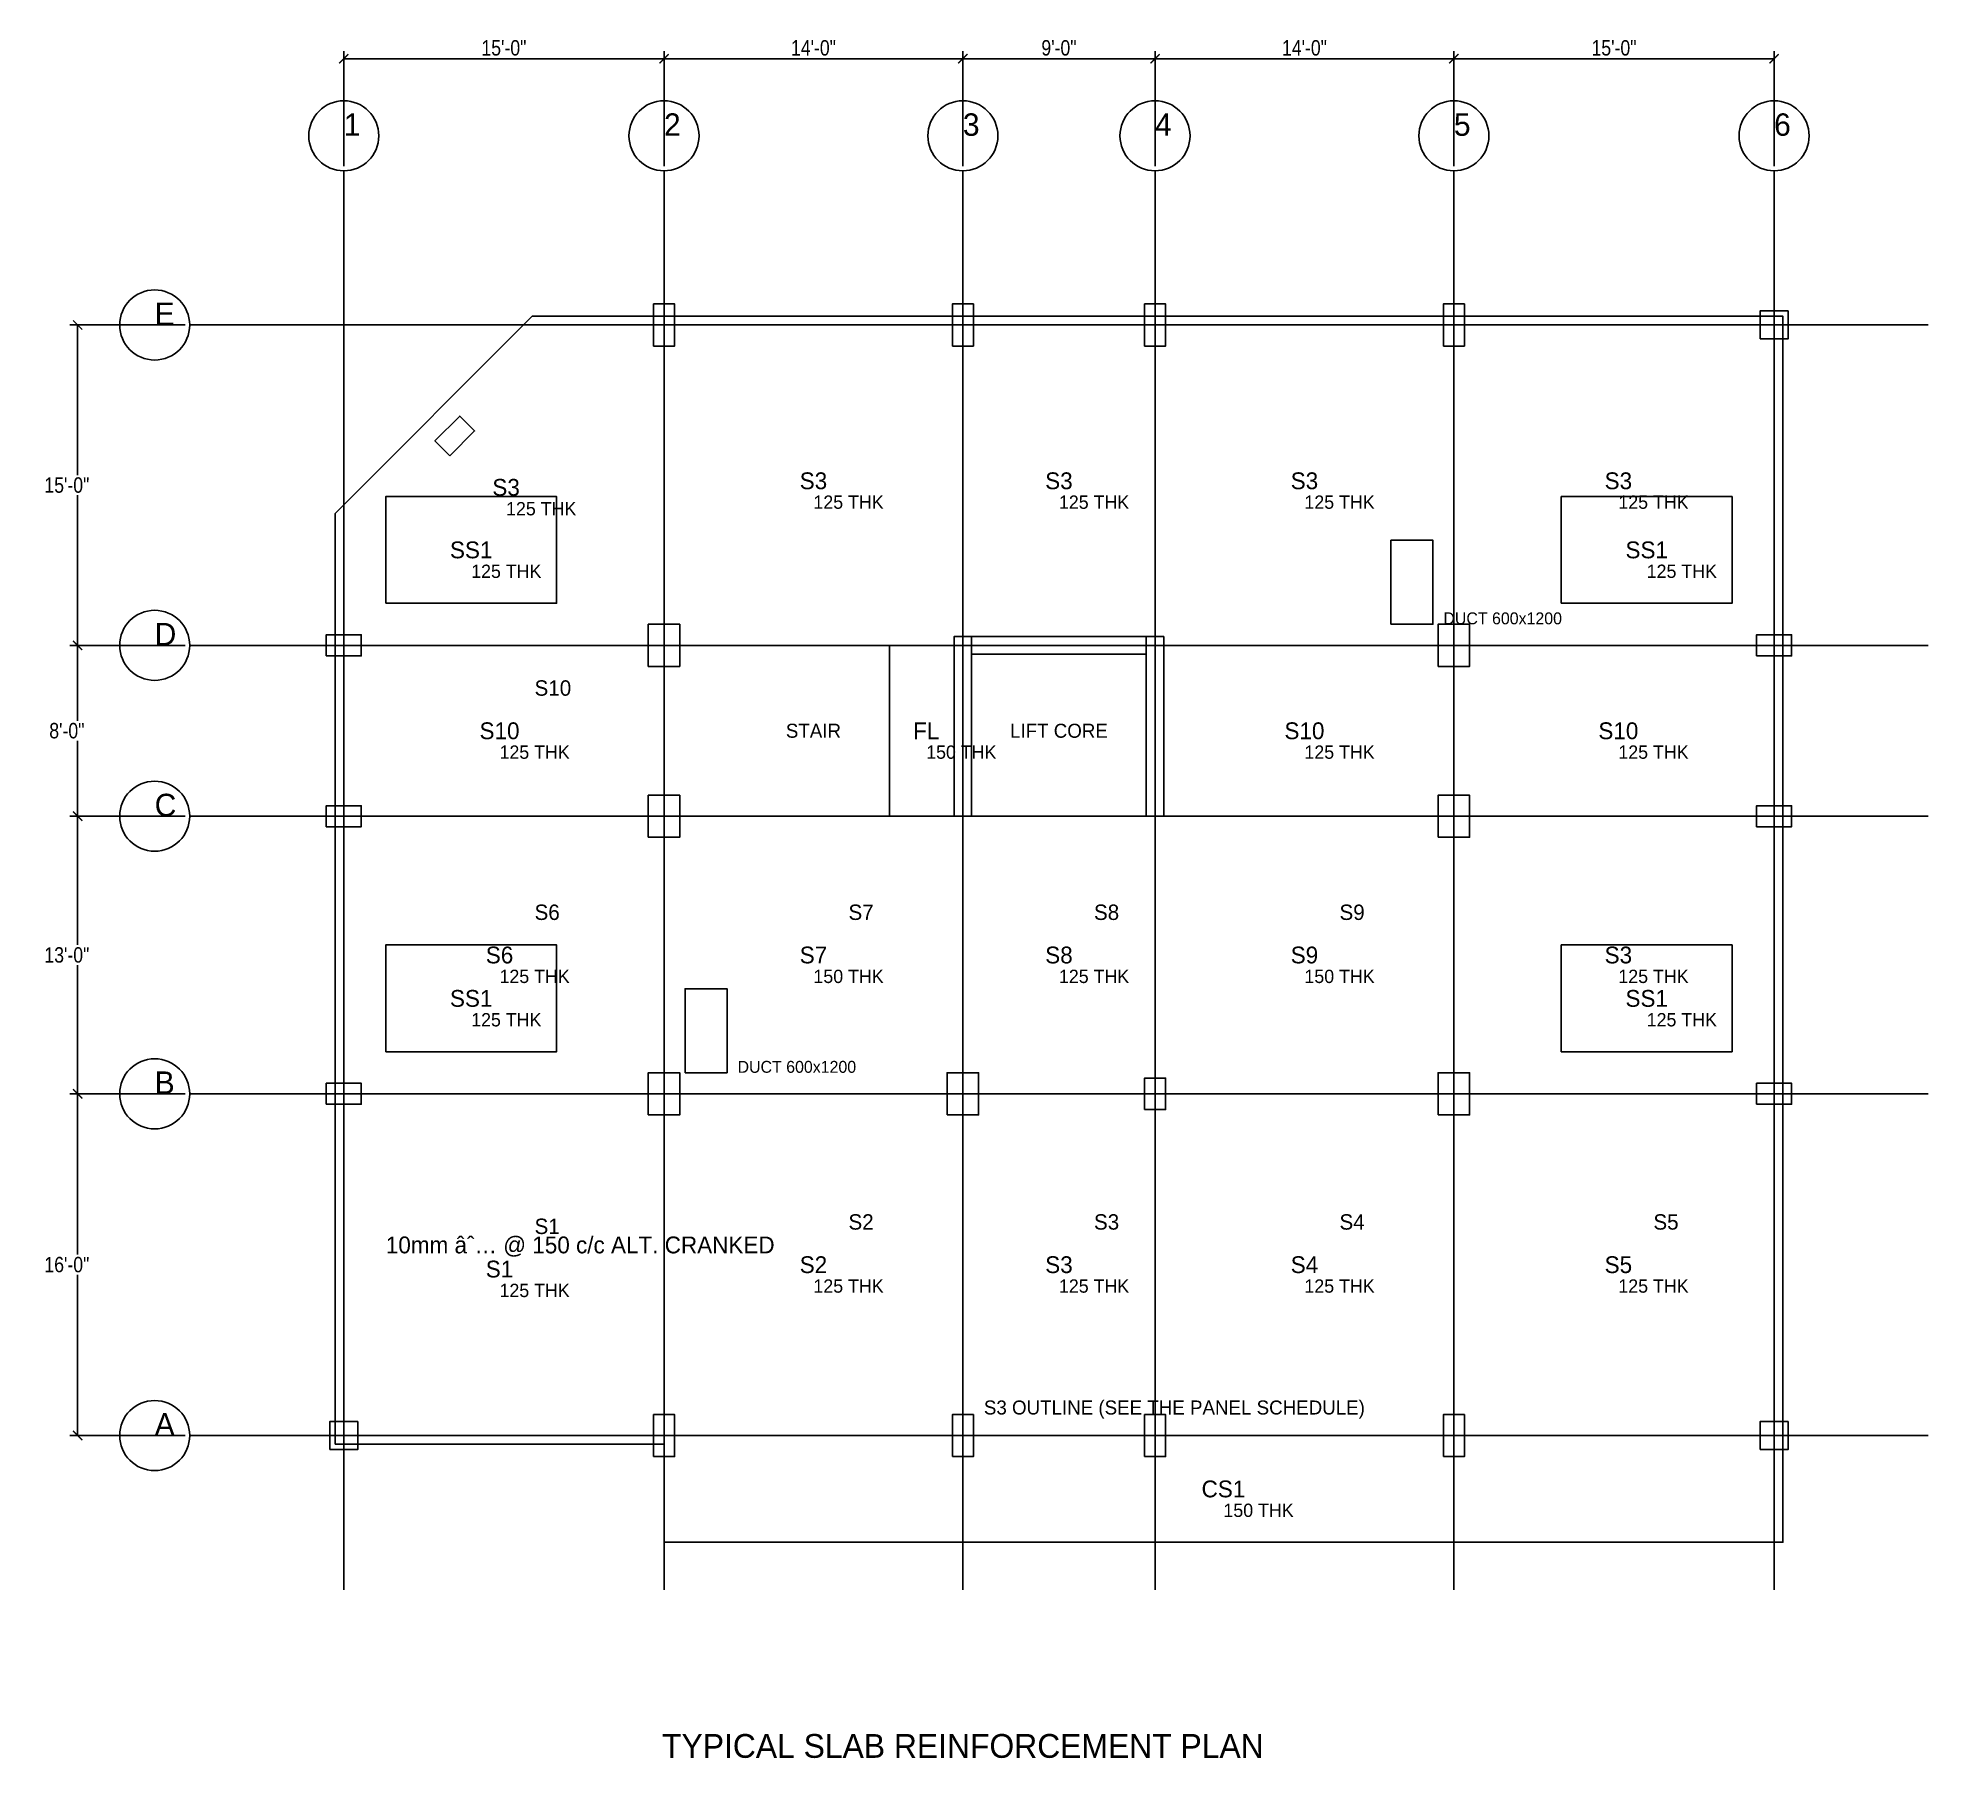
# Model space of a CAD drawing. Extents: x -4369 to 1422622, y -1410602 to 19948.
# Drawn here: x 1395631 to 1422622, y -804605 to -780052 of the extents above; entities that cross this region are included whole.
import ezdxf
from ezdxf.enums import TextEntityAlignment as Align

# ---------------------------------------------------------------- set-up
doc = ezdxf.new("R2010")
doc.units = 0
for name, color, linetype in [('Column', 1, 'Continuous'), ('Grid', 8, 'Continuous'), ('Grid Circle', 8, 'Continuous'), ('Inches Dimension', 6, 'Continuous'), ('Slab', 5, 'Continuous'), ('Text-1', 7, 'Continuous'), ('Text-2', 7, 'Continuous'), ('Wall', 1, 'Continuous')]:
    doc.layers.add(name, color=color, linetype=linetype)
doc.styles.add('OpenSansCondensed-Light', font='OpenSansCondensed-Light.ttf')
doc.dimstyles.new('EZDXF', dxfattribs={"dimtxt": 0.25, "dimasz": 0.175, "dimexe": 0.375, "dimexo": 0.125, "dimgap": 0.1, "dimtad": 1, "dimlfac": 100, "dimzin": 12, "dimdsep": 46, "dimtxsty": 'OpenSansCondensed-Light', "dimblk": 'ARCHTICK', "dimcen": 2.5, "dimazin": 3, "dimtfac": 0.5, "dimtmove": 2, "dimatfit": 3})

msp = doc.modelspace()

# ---------------------------------------------------------------- texts
at = {"layer": 'Text-1'}
for s, height, p in [('S3', 240, (1402317.1, -786467.5)), ('S3', 240, (1406705.6, -786373.9)), ('S3', 240, (1410210.8, -786373.9)), ('S3', 240, (1413716, -786373.9)), ('S3', 240, (1418198.1, -786373.9)), ('SS1', 240, (1401819, -787360.4)), ('SS1', 240, (1418602.6, -787360.4)), ('S10', 240, (1402223.5, -789941.6)), ('STAIR', 200, (1406705.6, -789941.6)), ('FL', 240, (1408315.2, -789941.6)), ('LIFT CORE', 200, (1410210.8, -789941.6)), ('S10', 240, (1413716, -789941.6)), ('S10', 240, (1418198.1, -789941.6)), ('S6', 240, (1402223.5, -793142)), ('S7', 240, (1406705.6, -793142)), ('S8', 240, (1410210.8, -793142)), ('S9', 240, (1413716, -793142)), ('S3', 240, (1418198.1, -793142)), ('SS1', 240, (1401819, -793761.2)), ('SS1', 240, (1418602.6, -793761.2)), ('S1', 240, (1402223.5, -797624.1)), ('S2', 240, (1406705.6, -797561.6)), ('S3', 240, (1410210.8, -797561.6)), ('S4', 240, (1413716, -797561.6)), ('S5', 240, (1418198.1, -797561.6)), ('CS1', 240, (1412559.3, -800762))]:
    msp.add_text(s, height=height, dxfattribs=at).set_placement(p, align=Align.MIDDLE_CENTER)
msp.add_text('10mm âˆ… @ 150 c/c ALT. CRANKED', height=240, dxfattribs=at).set_placement((1400600, -797400))
msp.add_text('TYPICAL SLAB REINFORCEMENT PLAN', height=340, dxfattribs=at).set_placement((1408839.2, -804600), align=Align.CENTER)
at = {"layer": 'Text-2'}
for s, height, p in [('125 THK', 190, (1402317.1, -786867.5)), ('125 THK', 190, (1406705.6, -786773.9)), ('125 THK', 190, (1410210.8, -786773.9)), ('125 THK', 190, (1413716, -786773.9)), ('125 THK', 190, (1418198.1, -786773.9)), ('125 THK', 190, (1401819, -787760.4)), ('125 THK', 190, (1418602.6, -787760.4)), ('DUCT 600x1200', 170, (1415699.6, -788422.4)), ('S10', 220, (1402723.5, -789441.6)), ('125 THK', 190, (1402223.5, -790341.6)), ('150 THK', 190, (1408315.2, -790341.6)), ('125 THK', 190, (1413716, -790341.6)), ('125 THK', 190, (1418198.1, -790341.6)), ('S6', 220, (1402723.5, -792642)), ('S7', 220, (1407205.6, -792642)), ('S8', 220, (1410710.8, -792642)), ('S9', 220, (1414216, -792642)), ('125 THK', 190, (1402223.5, -793542)), ('150 THK', 190, (1406705.6, -793542)), ('125 THK', 190, (1410210.8, -793542)), ('150 THK', 190, (1413716, -793542)), ('125 THK', 190, (1418198.1, -793542)), ('125 THK', 190, (1401819, -794161.2)), ('125 THK', 190, (1418602.6, -794161.2)), ('DUCT 600x1200', 170, (1405622, -794823.2)), ('S1', 220, (1402723.5, -797124.1)), ('S2', 220, (1407205.6, -797061.6)), ('S3', 220, (1410710.8, -797061.6)), ('S4', 220, (1414216, -797061.6)), ('S5', 220, (1418698.1, -797061.6)), ('125 THK', 190, (1402223.5, -798024.1)), ('125 THK', 190, (1406705.6, -797961.6)), ('125 THK', 190, (1410210.8, -797961.6)), ('125 THK', 190, (1413716, -797961.6)), ('125 THK', 190, (1418198.1, -797961.6)), ('S3 OUTLINE (SEE THE PANEL SCHEDULE)', 200, (1409139.2, -799700)), ('150 THK', 190, (1412559.3, -801162))]:
    msp.add_text(s, height=height, dxfattribs=at).set_placement(p)

# ---------------------------------------------------------------- blocks, each defined once
blk = doc.blocks.new('GRID_BUBBLE')
at = {"layer": 'Grid Circle'}
blk.add_circle((0, 0), 500, dxfattribs=at)
at = {"layer": 'Text-1'}
blk.add_attdef('GRID', (0, 0), '', height=320, dxfattribs=at)
blk = doc.blocks.new('_ARCHTICK')
at = {"color": 0, "linetype": 'BYBLOCK', "const_width": 0.15}
blk.add_lwpolyline([(-0.5, -0.5), (0.5, 0.5)], dxfattribs=at)

# ---------------------------------------------------------------- dimensions: what is measured, and where the dimension line sits
at = {"layer": 'Inches Dimension'}
for base, p1, p2, text in [((1400000, -780350.4), (1400000, -781950.4), (1404572, -781950.4), '15\'-0"'), ((1404572, -780350.4), (1404572, -781950.4), (1408839.2, -781950.4), '14\'-0"'), ((1408839.2, -780350.4), (1408839.2, -781950.4), (1411582.4, -781950.4), '9\'-0"'), ((1411582.4, -780350.4), (1411582.4, -781950.4), (1415849.6, -781950.4), '14\'-0"'), ((1415849.6, -780350.4), (1415849.6, -781950.4), (1420421.6, -781950.4), '15\'-0"')]:
    msp.add_linear_dim(base=base, p1=p1, p2=p2, text=text, dimstyle='EZDXF', override={"dimtxt": 220, "dimasz": 132, "dimexe": 110, "dimexo": 66, "dimgap": 44, "dimtad": 1, "dimtih": 1, "dimtoh": 1, "dimdec": 0, "dimlfac": 1}, dxfattribs=at).render()
for base, p1, p2, text in [((1396200, -788722.4), (1397800, -788722.4), (1397800, -784150.4), '15\'-0"'), ((1396200, -791160.8), (1397800, -791160.8), (1397800, -788722.4), '8\'-0"'), ((1396200, -795123.2), (1397800, -795123.2), (1397800, -791160.8), '13\'-0"'), ((1396200, -800000), (1397800, -800000), (1397800, -795123.2), '16\'-0"')]:
    msp.add_linear_dim(base=base, p1=p1, p2=p2, angle=90, text=text, dimstyle='EZDXF', override={"dimtxt": 220, "dimasz": 132, "dimexe": 110, "dimexo": 66, "dimgap": 44, "dimtad": 1, "dimtih": 1, "dimtoh": 1, "dimdec": 0, "dimlfac": 1}, dxfattribs=at).render()

# ---------------------------------------------------------------- linework, layer by layer
at = {"layer": 'Column'}
for points in [[(1404422, -784450.4), (1404722, -784450.4), (1404722, -783850.4), (1404422, -783850.4)], [(1408689.2, -784450.4), (1408989.2, -784450.4), (1408989.2, -783850.4), (1408689.2, -783850.4)], [(1411432.4, -784450.4), (1411732.4, -784450.4), (1411732.4, -783850.4), (1411432.4, -783850.4)], [(1415699.6, -784450.4), (1415999.6, -784450.4), (1415999.6, -783850.4), (1415699.6, -783850.4)], [(1420221.6, -784350.4), (1420621.6, -784350.4), (1420621.6, -783950.4), (1420221.6, -783950.4)], [(1401513, -786017), (1401866.6, -785663.4), (1401654.4, -785451.3), (1401300.9, -785804.8)], [(1399750, -788872.4), (1400250, -788872.4), (1400250, -788572.4), (1399750, -788572.4)], [(1404347, -789022.4), (1404797, -789022.4), (1404797, -788422.4), (1404347, -788422.4)], [(1415624.6, -789022.4), (1416074.6, -789022.4), (1416074.6, -788422.4), (1415624.6, -788422.4)], [(1420171.6, -788872.4), (1420671.6, -788872.4), (1420671.6, -788572.4), (1420171.6, -788572.4)], [(1399750, -791310.8), (1400250, -791310.8), (1400250, -791010.8), (1399750, -791010.8)], [(1404347, -791460.8), (1404797, -791460.8), (1404797, -790860.8), (1404347, -790860.8)], [(1415624.6, -791460.8), (1416074.6, -791460.8), (1416074.6, -790860.8), (1415624.6, -790860.8)], [(1420171.6, -791310.8), (1420671.6, -791310.8), (1420671.6, -791010.8), (1420171.6, -791010.8)], [(1404347, -795423.2), (1404797, -795423.2), (1404797, -794823.2), (1404347, -794823.2)], [(1408614.2, -795423.2), (1409064.2, -795423.2), (1409064.2, -794823.2), (1408614.2, -794823.2)], [(1415624.6, -795423.2), (1416074.6, -795423.2), (1416074.6, -794823.2), (1415624.6, -794823.2)], [(1399750, -795273.2), (1400250, -795273.2), (1400250, -794973.2), (1399750, -794973.2)], [(1411432.4, -795348.2), (1411732.4, -795348.2), (1411732.4, -794898.2), (1411432.4, -794898.2)], [(1420171.6, -795273.2), (1420671.6, -795273.2), (1420671.6, -794973.2), (1420171.6, -794973.2)], [(1404422, -800300), (1404722, -800300), (1404722, -799700), (1404422, -799700)], [(1408689.2, -800300), (1408989.2, -800300), (1408989.2, -799700), (1408689.2, -799700)], [(1411432.4, -800300), (1411732.4, -800300), (1411732.4, -799700), (1411432.4, -799700)], [(1415699.6, -800300), (1415999.6, -800300), (1415999.6, -799700), (1415699.6, -799700)], [(1399800, -800200), (1400200, -800200), (1400200, -799800), (1399800, -799800)], [(1420221.6, -800200), (1420621.6, -800200), (1420621.6, -799800), (1420221.6, -799800)]]:
    msp.add_lwpolyline(points, close=True, dxfattribs=at)
at = {"layer": 'Grid'}
for p, q in [((1400000, -802200), (1400000, -781950.4)), ((1404572, -802200), (1404572, -781950.4)), ((1408839.2, -802200), (1408839.2, -781950.4)), ((1411582.4, -802200), (1411582.4, -781950.4)), ((1415849.6, -802200), (1415849.6, -781950.4)), ((1420421.6, -802200), (1420421.6, -781950.4)), ((1397800, -784150.4), (1422621.6, -784150.4)), ((1397800, -788722.4), (1422621.6, -788722.4)), ((1397800, -791160.8), (1422621.6, -791160.8)), ((1397800, -795123.2), (1422621.6, -795123.2)), ((1397800, -800000), (1422621.6, -800000))]:
    msp.add_line(p, q, dxfattribs=at)
at = {"layer": 'Slab'}
for points in [[(1399875, -800125), (1404572, -800125), (1404572, -801524), (1420546.6, -801524), (1420546.6, -784025.4), (1402691.4, -784025.4), (1399875, -786841.8)], [(1399875, -788722.4), (1404572, -788722.4), (1404572, -784025.4), (1402691.4, -784025.4), (1399875, -786841.8)], [(1404572, -788722.4), (1408839.2, -788722.4), (1408839.2, -784025.4), (1404572, -784025.4)], [(1408839.2, -788722.4), (1411582.4, -788722.4), (1411582.4, -784025.4), (1408839.2, -784025.4)], [(1411582.4, -788722.4), (1415849.6, -788722.4), (1415849.6, -784025.4), (1411582.4, -784025.4)], [(1415849.6, -788722.4), (1420546.6, -788722.4), (1420546.6, -784025.4), (1415849.6, -784025.4)], [(1400600, -788122.4), (1403038, -788122.4), (1403038, -786598.4), (1400600, -786598.4)], [(1417383.6, -788122.4), (1419821.6, -788122.4), (1419821.6, -786598.4), (1417383.6, -786598.4)], [(1414949.6, -788422.4), (1415549.6, -788422.4), (1415549.6, -787222.4), (1414949.6, -787222.4)], [(1399875, -791160.8), (1404572, -791160.8), (1404572, -788722.4), (1399875, -788722.4)], [(1404572, -791160.8), (1408839.2, -791160.8), (1408839.2, -788722.4), (1404572, -788722.4)], [(1407791.2, -791160.8), (1408839.2, -791160.8), (1408839.2, -788722.4), (1407791.2, -788722.4)], [(1411582.4, -791160.8), (1415849.6, -791160.8), (1415849.6, -788722.4), (1411582.4, -788722.4)], [(1415849.6, -791160.8), (1420546.6, -791160.8), (1420546.6, -788722.4), (1415849.6, -788722.4)], [(1399875, -795123.2), (1404572, -795123.2), (1404572, -791160.8), (1399875, -791160.8)], [(1404572, -795123.2), (1408839.2, -795123.2), (1408839.2, -791160.8), (1404572, -791160.8)], [(1408839.2, -795123.2), (1411582.4, -795123.2), (1411582.4, -791160.8), (1408839.2, -791160.8)], [(1411582.4, -795123.2), (1415849.6, -795123.2), (1415849.6, -791160.8), (1411582.4, -791160.8)], [(1415849.6, -795123.2), (1420546.6, -795123.2), (1420546.6, -791160.8), (1415849.6, -791160.8)], [(1400600, -794523.2), (1403038, -794523.2), (1403038, -792999.2), (1400600, -792999.2)], [(1417383.6, -794523.2), (1419821.6, -794523.2), (1419821.6, -792999.2), (1417383.6, -792999.2)], [(1404872, -794823.2), (1405472, -794823.2), (1405472, -793623.2), (1404872, -793623.2)], [(1399875, -800125), (1404572, -800125), (1404572, -795123.2), (1399875, -795123.2)], [(1404572, -800000), (1408839.2, -800000), (1408839.2, -795123.2), (1404572, -795123.2)], [(1408839.2, -800000), (1411582.4, -800000), (1411582.4, -795123.2), (1408839.2, -795123.2)], [(1411582.4, -800000), (1415849.6, -800000), (1415849.6, -795123.2), (1411582.4, -795123.2)], [(1415849.6, -800000), (1420546.6, -800000), (1420546.6, -795123.2), (1415849.6, -795123.2)], [(1404572, -800000), (1404572, -801524), (1420546.6, -801524), (1420546.6, -800000)]]:
    msp.add_lwpolyline(points, close=True, dxfattribs=at)
at = {"layer": 'Slab', "elevation": 0}
msp.add_lwpolyline([(1408839.2, -800000), (1411582.4, -800000), (1411582.4, -795123.2), (1408839.2, -795123.2), (1408840.2, -800000)], dxfattribs=at)
at = {"layer": 'Wall'}
for points in [[(1408714.2, -791160.8), (1408964.2, -791160.8), (1408964.2, -788597.4), (1408714.2, -788597.4)], [(1408964.2, -788847.4), (1411457.4, -788847.4), (1411457.4, -788597.4), (1408964.2, -788597.4)], [(1411457.4, -791160.8), (1411707.4, -791160.8), (1411707.4, -788597.4), (1411457.4, -788597.4)]]:
    msp.add_lwpolyline(points, close=True, dxfattribs=at)

# ---------------------------------------------------------------- block references
at = {"layer": 'Grid Circle'}
for p, values in [((1400000, -781450.4), {'GRID': '1'}), ((1404572, -781450.4), {'GRID': '2'}), ((1408839.2, -781450.4), {'GRID': '3'}), ((1411582.4, -781450.4), {'GRID': '4'}), ((1415849.6, -781450.4), {'GRID': '5'}), ((1420421.6, -781450.4), {'GRID': '6'}), ((1397300, -784150.4), {'GRID': 'E'}), ((1397300, -788722.4), {'GRID': 'D'}), ((1397300, -791160.8), {'GRID': 'C'}), ((1397300, -795123.2), {'GRID': 'B'}), ((1397300, -800000), {'GRID': 'A'})]:
    msp.add_blockref('GRID_BUBBLE', p, dxfattribs=at).add_auto_attribs(values)

msp.set_redraw_order([(e.dxf.handle, doc.entitydb.next_handle()) for e in msp.query("TEXT MTEXT ATTDEF DIMENSION ARC_DIMENSION")])  # texts and dimensions are drawn at this point

doc.saveas('drawing.dxf')
